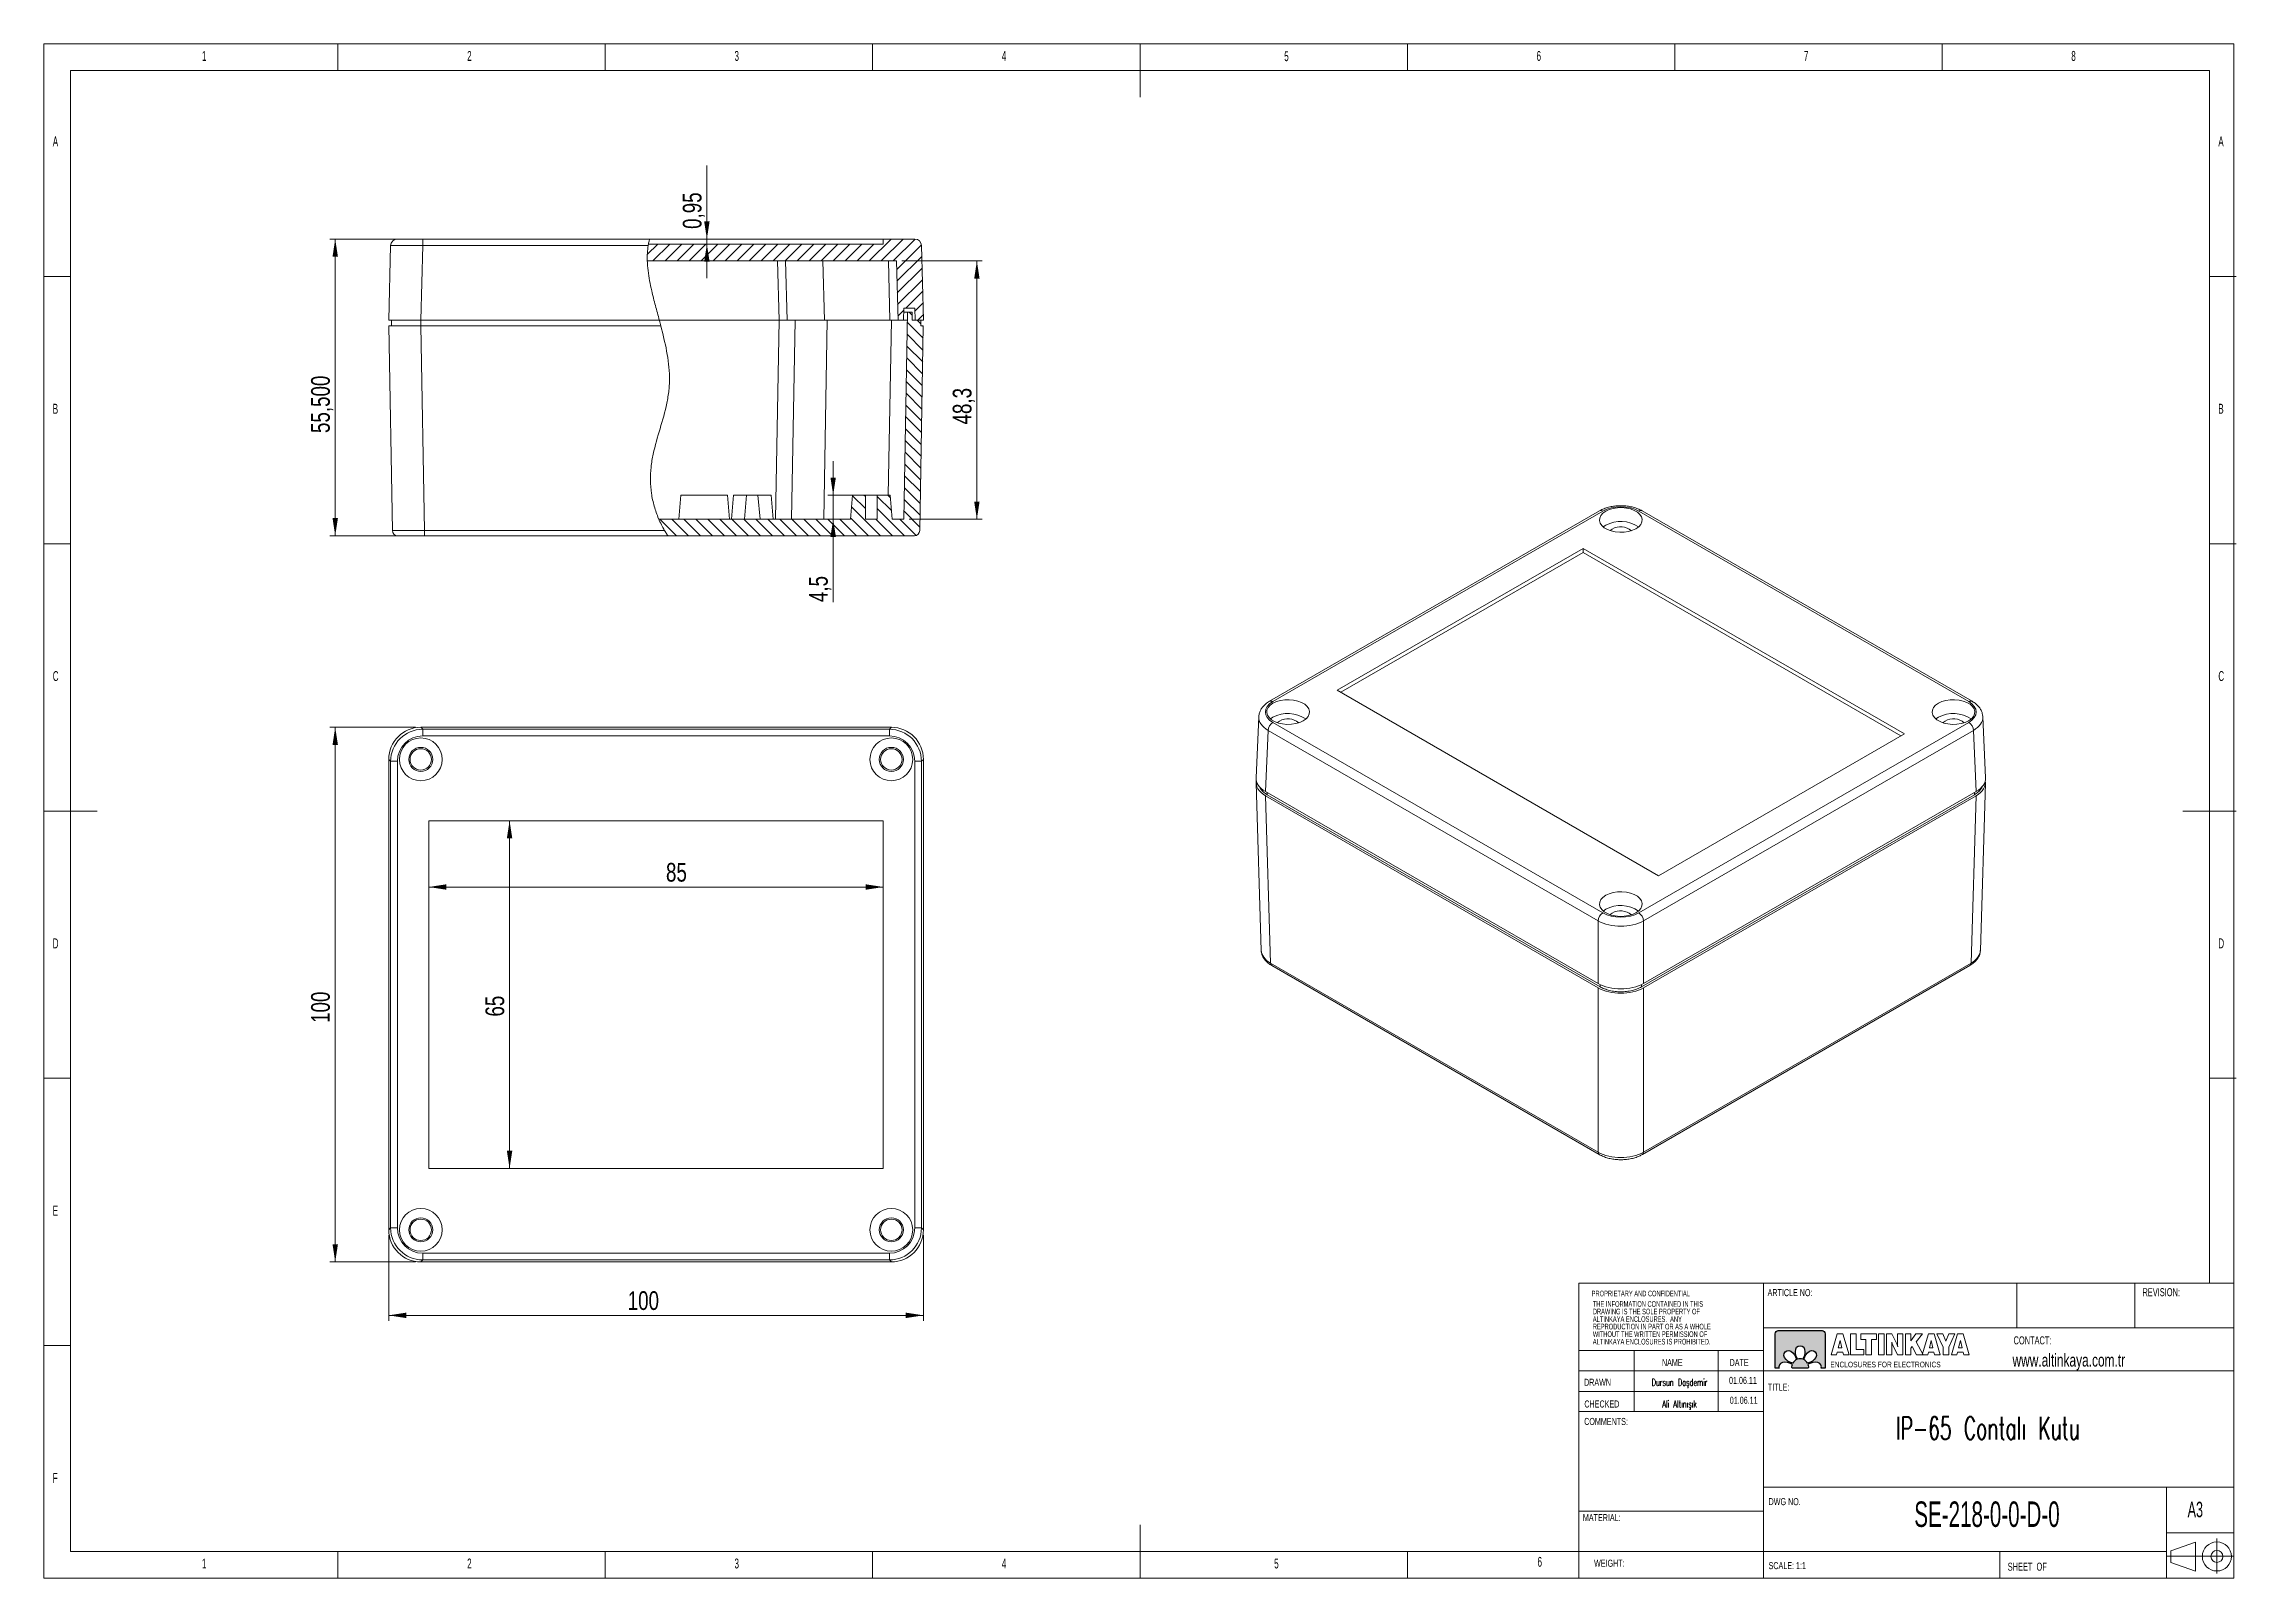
# Model space of a CAD drawing. Header units: millimetres. Extents: x 5 to 415, y 5 to 292.
import ezdxf

# ---------------------------------------------------------------- set-up
doc = ezdxf.new("R2010")
doc.units = ezdxf.units.MM
doc.layers.add('LAYER_1', color=179, linetype='Continuous', lineweight=15)
doc.layers.add('LAYER_2', color=1, linetype='Continuous')
doc.styles.add('SLDTEXTSTYLE0', font='TXT', dxfattribs={"width": 0.7})
doc.styles.add('SLDTEXTSTYLE1', font='TXT', dxfattribs={"width": 0.605})
doc.styles.add('SLDTEXTSTYLE2', font='TXT', dxfattribs={"width": 0.605, "bigfont": 'bigfont'})
doc.styles.add('SLDTEXTSTYLE3', font='TXT', dxfattribs={"width": 0.75})
doc.dimstyles.new('SLDDIMSTYLE0', dxfattribs={"dimtxt": 3.5, "dimasz": 3.302, "dimexe": 0, "dimexo": 0.0625, "dimgap": 0.875, "dimtad": 1, "dimdec": 1, "dimrnd": 1e-09, "dimzin": 12, "dimdsep": 46, "dimtxsty": 'SLDTEXTSTYLE3', "dimsah": 1, "dimcen": 0.09, "dimadec": 0, "dimazin": 3, "dimtfac": 1, "dimtdec": 1, "dimtmove": 0, "dimatfit": 0, "dimfxl": 1, "dimfrac": 2, "dimtolj": 1, "dimtzin": 12, "dimarcsym": 0})
doc.dimstyles.new('SLDDIMSTYLE1', dxfattribs={"dimtxt": 3.5, "dimasz": 3.302, "dimexe": 0, "dimexo": 0.0625, "dimgap": 0.875, "dimtad": 1, "dimdec": 1, "dimrnd": 1e-09, "dimzin": 12, "dimdsep": 46, "dimtxsty": 'SLDTEXTSTYLE3', "dimsah": 1, "dimcen": 0.09, "dimadec": 0, "dimazin": 3, "dimtfac": 1, "dimtdec": 1, "dimtofl": 0, "dimtmove": 0, "dimatfit": 3, "dimfxl": 1, "dimfrac": 2, "dimtolj": 1, "dimtzin": 12, "dimarcsym": 0})
doc.dimstyles.new('SLDDIMSTYLE2', dxfattribs={"dimtxt": 3.5, "dimasz": 3.302, "dimexe": 0, "dimexo": 0.0625, "dimgap": 0.875, "dimtad": 1, "dimrnd": 1e-09, "dimzin": 12, "dimdsep": 46, "dimtxsty": 'SLDTEXTSTYLE3', "dimsah": 1, "dimcen": 0.09, "dimadec": 0, "dimazin": 3, "dimtfac": 1, "dimtmove": 0, "dimatfit": 0, "dimfxl": 1, "dimfrac": 2, "dimtolj": 1, "dimtzin": 12, "dimarcsym": 0})
doc.dimstyles.new('SLDDIMSTYLE3', dxfattribs={"dimtxt": 3.5, "dimasz": 3.302, "dimexe": 0, "dimexo": 0.0625, "dimgap": 0.875, "dimtad": 1, "dimrnd": 1e-09, "dimzin": 12, "dimdsep": 46, "dimtxsty": 'SLDTEXTSTYLE3', "dimsah": 1, "dimcen": 0.09, "dimadec": 0, "dimazin": 3, "dimtfac": 1, "dimtofl": 0, "dimtmove": 0, "dimatfit": 3, "dimfxl": 1, "dimfrac": 2, "dimtolj": 1, "dimtzin": 12, "dimarcsym": 0})

msp = doc.modelspace()

# ---------------------------------------------------------------- texts
at = {"color": 7, "linetype": 'Continuous', "lineweight": 0}
for s, insert, char_height, attachment_point, style in [('1', (34.583, 290.668), 1.852, 1, 'SLDTEXTSTYLE1'), ('2', (84.167, 290.668), 1.852, 1, 'SLDTEXTSTYLE1'), ('3', (134.167, 290.668), 1.852, 1, 'SLDTEXTSTYLE1'), ('4', (184.167, 290.668), 1.852, 1, 'SLDTEXTSTYLE1'), ('5', (236.975, 290.614), 1.852, 1, 'SLDTEXTSTYLE1'), ('6', (284.167, 290.668), 1.852, 1, 'SLDTEXTSTYLE1'), ('7', (334.167, 290.668), 1.852, 1, 'SLDTEXTSTYLE1'), ('8', (384.167, 290.668), 1.852, 1, 'SLDTEXTSTYLE1'), ('A', (6.667, 274.668), 1.852, 1, 'SLDTEXTSTYLE1'), ('A', (411.667, 274.668), 1.852, 1, 'SLDTEXTSTYLE1'), ('B', (6.667, 224.668), 1.852, 1, 'SLDTEXTSTYLE1'), ('B', (411.667, 224.668), 1.852, 1, 'SLDTEXTSTYLE1'), ('C', (6.667, 174.668), 1.852, 1, 'SLDTEXTSTYLE1'), ('C', (411.667, 174.668), 1.852, 1, 'SLDTEXTSTYLE1'), ('D', (6.667, 124.668), 1.852, 1, 'SLDTEXTSTYLE1'), ('D', (411.667, 124.668), 1.852, 1, 'SLDTEXTSTYLE1'), ('E', (6.667, 74.668), 1.852, 1, 'SLDTEXTSTYLE1'), ('PROPRIETARY AND CONFIDENTIAL', (294.469, 58.774), 1.05833, 1, 'SLDTEXTSTYLE1'), ('ARTICLE NO:', (327.372, 59.073), 1.32292, 1, 'SLDTEXTSTYLE1'), ('REVISION:', (397.488, 59.243), 1.5, 1, 'SLDTEXTSTYLE1'), ('CONTACT:', (373.379, 50.23), 1.5, 1, 'SLDTEXTSTYLE1'), ('NAME', (307.616, 45.996), 1.3229, 1, 'SLDTEXTSTYLE1'), ('DATE', (320.264, 45.996), 1.3229, 1, 'SLDTEXTSTYLE1'), ('www.altinkaya.com.tr', (373.178, 46.964), 2.38125, 1, 'SLDTEXTSTYLE0'), ('DRAWN', (293.043, 42.302), 1.3229, 1, 'SLDTEXTSTYLE1'), ('Dursun Daşdemir', (310.911, 42.302), 1.32292, 2, 'SLDTEXTSTYLE2'), ('01.06.11', (322.761, 42.654), 1.3229, 2, 'SLDTEXTSTYLE1'), ('TITLE:', (327.438, 41.388), 1.3229, 1, 'SLDTEXTSTYLE1'), ('CHECKED', (293.103, 38.244), 1.3229, 1, 'SLDTEXTSTYLE1'), ('Ali Altınışık', (310.911, 38.244), 1.32292, 2, 'SLDTEXTSTYLE2'), ('01.06.11', (322.905, 38.937), 1.3229, 2, 'SLDTEXTSTYLE1'), ('COMMENTS:', (293.07, 34.976), 1.3229, 1, 'SLDTEXTSTYLE1'), ('F', (6.667, 24.668), 1.852, 1, 'SLDTEXTSTYLE1'), ('MATERIAL:', (292.826, 16.987), 1.3229, 1, 'SLDTEXTSTYLE1'), ('DWG NO.', (327.555, 19.978), 1.3229, 1, 'SLDTEXTSTYLE1'), ('A3', (405.921, 19.3), 2.9104, 1, 'SLDTEXTSTYLE1'), ('1', (34.583, 8.668), 1.852, 1, 'SLDTEXTSTYLE1'), ('2', (84.167, 8.668), 1.852, 1, 'SLDTEXTSTYLE1'), ('3', (134.167, 8.668), 1.852, 1, 'SLDTEXTSTYLE1'), ('4', (184.167, 8.668), 1.852, 1, 'SLDTEXTSTYLE1'), ('5', (235.096, 8.668), 1.852, 1, 'SLDTEXTSTYLE1'), ('6', (284.349, 8.984), 1.852, 1, 'SLDTEXTSTYLE1')]:
    msp.add_mtext(s, dxfattribs=dict(at, insert=insert, char_height=char_height, attachment_point=attachment_point, style=style))
at = {"layer": 'LAYER_1'}
for s, insert, char_height, attachment_point, style in [('IP-65 Contalı Kutu', (368.568, 35.181), 4.23333, 2, 'SLDTEXTSTYLE2'), ('SE-218-0-0-D-0', (368.398, 19.349), 4.7625, 2, 'SLDTEXTSTYLE1'), ('WEIGHT:', (294.915, 8.452), 1.3229, 1, 'SLDTEXTSTYLE1'), ('SCALE: 1:1', (327.555, 8.01), 1.3229, 1, 'SLDTEXTSTYLE1'), ('SHEET  OF', (372.278, 7.9), 1.5, 1, 'SLDTEXTSTYLE1')]:
    msp.add_mtext(s, dxfattribs=dict(at, insert=insert, char_height=char_height, attachment_point=attachment_point, style=style))

# ---------------------------------------------------------------- blocks, each defined once
blk = doc.blocks.new('Block4')
at = {"color": 7, "linetype": 'Continuous', "lineweight": 0, "insert": (0.07, 1.37), "char_height": 1.3229, "attachment_point": 1, "style": 'SLDTEXTSTYLE0'}
blk.add_mtext('ENCLOSURES FOR ELECTRONICS', dxfattribs=at)
blk = doc.blocks.new('Block5')
at = {"layer": 'LAYER_1'}
for p, q in [((6.79, 7.34), (1.01, 5.34)), ((1.01, 5.34), (1.01, 2.54)), ((6.79, 7.34), (6.79, 0.54)), ((11.82, 8.19), (11.82, 0)), ((0, 4.03), (15.88, 4.03)), ((1.01, 2.54), (6.79, 0.54))]:
    blk.add_line(p, q, dxfattribs=at)
for radius in [3.4, 1.4]:
    blk.add_circle((11.82, 3.99), radius, dxfattribs=at)
blk = doc.blocks.new('Block6')
at = {"layer": 'LAYER_1', "color": 250}
for p, q in [((0, 0), (1.27, 4.36)), ((1.14, 0), (0, 0)), ((1.28, 0.58), (1.14, 0)), ((1.27, 4.36), (2.44, 4.36)), ((2.43, 0.58), (1.28, 0.58)), ((1.86, 3), (1.49, 1.49)), ((1.49, 1.49), (2.22, 1.49)), ((2.22, 1.49), (1.86, 3)), ((2.56, 0), (2.43, 0.58)), ((2.44, 4.36), (3.71, 0)), ((3.71, 0), (2.56, 0)), ((4.04, 0), (4.04, 4.36)), ((4.04, 4.36), (5.2, 4.36)), ((6.77, 0), (4.04, 0)), ((5.2, 4.36), (5.2, 1.16)), ((5.2, 1.16), (6.77, 1.16)), ((6.19, 3.21), (6.19, 4.36)), ((6.19, 4.36), (9.41, 4.36)), ((7.23, 3.21), (6.19, 3.21)), ((6.77, 1.16), (6.77, 0)), ((7.23, 0), (7.23, 3.21)), ((8.39, 0), (7.23, 0)), ((9.41, 3.21), (8.39, 3.21)), ((8.39, 3.21), (8.39, 0)), ((9.41, 4.36), (9.41, 3.21)), ((9.82, 0), (9.82, 4.36)), ((9.82, 4.36), (11, 4.36)), ((11, 0), (9.82, 0)), ((11, 4.36), (11, 0)), ((11.52, 0), (11.52, 4.36)), ((11.52, 4.36), (12.62, 4.36)), ((12.62, 0), (11.52, 0)), ((12.62, 4.36), (13.64, 2.33)), ((12.62, 2.04), (12.62, 0)), ((13.82, 0), (12.8, 2.01)), ((13.82, 2.3), (13.82, 4.36)), ((13.82, 4.36), (14.92, 4.36)), ((14.92, 0), (13.82, 0)), ((14.92, 4.36), (14.92, 0)), ((15.42, 0), (15.42, 4.36)), ((15.42, 4.36), (16.57, 4.36)), ((16.57, 0), (15.42, 0)), ((16.57, 4.36), (16.57, 2.92)), ((16.57, 2.92), (17.61, 4.36)), ((16.86, 1.75), (16.57, 1.39)), ((16.57, 1.39), (16.57, 0)), ((17.74, 0), (16.86, 1.75)), ((17.61, 4.36), (18.96, 4.36)), ((18.96, 4.36), (17.67, 2.75)), ((17.67, 2.75), (19.12, 0)), ((19.12, 0), (17.74, 0)), ((18.94, 0), (20.21, 4.36)), ((20.08, 0), (18.94, 0)), ((20.22, 0.58), (20.08, 0)), ((20.21, 4.36), (21.38, 4.36)), ((21.37, 0.58), (20.22, 0.58)), ((20.8, 3), (20.43, 1.49)), ((20.43, 1.49), (21.16, 1.49)), ((21.16, 1.49), (20.8, 3)), ((21.5, 0), (21.37, 0.58)), ((21.38, 4.36), (22.65, 0)), ((22.65, 0), (21.5, 0)), ((23.27, 1.61), (21.94, 4.36)), ((21.94, 4.36), (23.22, 4.36)), ((23.22, 4.36), (23.84, 2.87)), ((23.27, 0), (23.27, 1.61)), ((24.42, 0), (23.27, 0)), ((23.84, 2.87), (24.47, 4.36)), ((25.72, 4.36), (24.42, 1.61)), ((24.42, 1.61), (24.42, 0)), ((24.47, 4.36), (25.72, 4.36)), ((25, 0), (26.27, 4.36)), ((26.14, 0), (25, 0)), ((26.28, 0.58), (26.14, 0)), ((26.27, 4.36), (27.44, 4.36)), ((27.43, 0.58), (26.28, 0.58)), ((26.86, 3), (26.49, 1.49)), ((26.49, 1.49), (27.21, 1.49)), ((27.21, 1.49), (26.86, 3)), ((27.56, 0), (27.43, 0.58)), ((27.44, 4.36), (28.71, 0)), ((28.71, 0), (27.56, 0))]:
    blk.add_line(p, q, dxfattribs=at)
for points in [[(12.7, 2.26), (12.67, 2.37), (12.63, 2.5), (12.59, 2.64)], [(12.59, 2.64), (12.6, 2.56), (12.61, 2.48), (12.62, 2.4)], [(12.62, 2.4), (12.62, 2.31), (12.62, 2.19), (12.62, 2.04)], [(12.8, 2.01), (12.77, 2.07), (12.74, 2.16), (12.7, 2.26)], [(13.64, 2.33), (13.67, 2.28), (13.7, 2.19), (13.73, 2.09)], [(13.73, 2.09), (13.77, 1.99), (13.81, 1.86), (13.85, 1.71)], [(13.82, 1.97), (13.82, 2.06), (13.82, 2.17), (13.82, 2.3)], [(13.85, 1.71), (13.84, 1.79), (13.83, 1.87), (13.82, 1.97)]]:
    blk.add_open_spline(points, degree=3, dxfattribs=at)
blk = doc.blocks.new('SW_NOTE_0')
at = {"color": 0, "linetype": 'Continuous', "lineweight": 0, "char_height": 1.0583, "attachment_point": 1, "style": 'SLDTEXTSTYLE1'}
for s, insert in [('THE INFORMATION CONTAINED IN THIS', (0, 1.36)), ('ALTINKAYA ENCLOSURES.  ANY', (0, -1.46)), ('DRAWING IS THE SOLE PROPERTY OF', (0, -0.05)), ('REPRODUCTION IN PART OR AS A WHOLE', (0, -2.87)), ('WITHOUT THE WRITTEN PERMISSION OF', (0, -4.28)), ('ALTINKAYA ENCLOSURES IS PROHIBITED.', (0, -5.69))]:
    blk.add_mtext(s, dxfattribs=dict(at, insert=insert))
blk = doc.blocks.new('*D5')
at = {"layer": 'LAYER_1'}
for p, q in [((152.62, 207.58), (152.62, 213.93)), ((157.64, 207.58), (151.62, 207.58)), ((152.62, 207.58), (152.62, 203.08)), ((152.62, 203.08), (152.62, 187.58))]:
    blk.add_line(p, q, dxfattribs=at)
for points in [[(152.62, 207.58), (153.12, 210.88), (152.11, 210.88)], [(152.62, 203.08), (152.11, 199.78), (153.12, 199.78)]]:
    blk.add_solid(points, dxfattribs=at)
at = {"layer": 'LAYER_1', "insert": (148.1, 187.58, 0.1), "char_height": 3.5, "attachment_point": 1, "rotation": 90, "style": 'SLDTEXTSTYLE3'}
blk.add_mtext('4,5', dxfattribs=at)
blk = doc.blocks.new('*D6')
at = {"layer": 'LAYER_1'}
for p, q in [((165.45, 251.38), (180.49, 251.38)), ((179.49, 203.08), (179.49, 251.38)), ((166.85, 203.08), (180.49, 203.08))]:
    blk.add_line(p, q, dxfattribs=at)
for points in [[(179.49, 251.38), (178.99, 248.08), (180, 248.08)], [(179.49, 203.08), (180, 206.38), (178.99, 206.38)]]:
    blk.add_solid(points, dxfattribs=at)
at = {"layer": 'LAYER_1', "insert": (174.98, 220.8, 0.1), "char_height": 3.5, "attachment_point": 1, "rotation": 90, "style": 'SLDTEXTSTYLE3'}
blk.add_mtext('48,3', dxfattribs=at)
blk = doc.blocks.new('*D7')
at = {"layer": 'LAYER_1'}
for p, q in [((129, 255.48), (129, 269.27)), ((129, 255.48), (129, 254.53)), ((129, 254.53), (129, 248.18))]:
    blk.add_line(p, q, dxfattribs=at)
for points in [[(129, 255.48), (129.51, 258.78), (128.49, 258.78)], [(129, 254.53), (128.49, 251.23), (129.51, 251.23)]]:
    blk.add_solid(points, dxfattribs=at)
at = {"layer": 'LAYER_1', "insert": (124.49, 257.38, 0.1), "char_height": 3.5, "attachment_point": 1, "rotation": 90, "style": 'SLDTEXTSTYLE3'}
blk.add_mtext('0,95', dxfattribs=at)
blk = doc.blocks.new('*D8')
at = {"layer": 'LAYER_1'}
for p, q in [((74.86, 255.48), (58.49, 255.48)), ((59.49, 255.48), (59.49, 199.98)), ((75.18, 199.98), (58.49, 199.98))]:
    blk.add_line(p, q, dxfattribs=at)
for points in [[(59.49, 255.48), (58.99, 252.18), (60, 252.18)], [(59.49, 199.98), (60, 203.28), (58.99, 203.28)]]:
    blk.add_solid(points, dxfattribs=at)
at = {"layer": 'LAYER_1', "insert": (54.98, 219.2, 0.1), "char_height": 3.5, "attachment_point": 1, "rotation": 90, "style": 'SLDTEXTSTYLE3'}
blk.add_mtext('55,500', dxfattribs=at)
blk = doc.blocks.new('*D9')
at = {"layer": 'LAYER_1'}
blk.add_line((161.99, 134.28), (76.99, 134.28), dxfattribs=at)
for points in [[(76.99, 134.28), (80.3, 133.77), (80.3, 134.79)], [(161.99, 134.28), (158.69, 134.79), (158.69, 133.77)]]:
    blk.add_solid(points, dxfattribs=at)
at = {"layer": 'LAYER_1', "insert": (121.35, 138.79, 12.65), "char_height": 3.5, "attachment_point": 1, "style": 'SLDTEXTSTYLE3'}
blk.add_mtext('85', dxfattribs=at)
blk = doc.blocks.new('*D10')
at = {"layer": 'LAYER_1'}
blk.add_line((92.1, 146.66), (92.1, 81.66), dxfattribs=at)
for points in [[(92.1, 146.66), (91.59, 143.36), (92.61, 143.36)], [(92.1, 81.66), (92.61, 84.96), (91.59, 84.96)]]:
    blk.add_solid(points, dxfattribs=at)
at = {"layer": 'LAYER_1', "insert": (87.59, 110.05, 12.65), "char_height": 3.5, "attachment_point": 1, "rotation": 90, "style": 'SLDTEXTSTYLE3'}
blk.add_mtext('65', dxfattribs=at)
blk = doc.blocks.new('*D11')
at = {"layer": 'LAYER_1'}
for p, q in [((74.49, 164.16), (58.49, 164.16)), ((59.49, 164.16), (59.49, 64.16)), ((74.49, 64.16), (58.49, 64.16))]:
    blk.add_line(p, q, dxfattribs=at)
for points in [[(59.49, 164.16), (58.99, 160.86), (60, 160.86)], [(59.49, 64.16), (60, 67.46), (58.99, 67.46)]]:
    blk.add_solid(points, dxfattribs=at)
at = {"layer": 'LAYER_1', "insert": (54.98, 108.86, 12.65), "char_height": 3.5, "attachment_point": 1, "rotation": 90, "style": 'SLDTEXTSTYLE3'}
blk.add_mtext('100', dxfattribs=at)
blk = doc.blocks.new('*D12')
at = {"layer": 'LAYER_1'}
for p, q in [((69.49, 69.16), (69.49, 53.16)), ((169.49, 69.16), (169.49, 53.16)), ((69.49, 54.16), (169.49, 54.16))]:
    blk.add_line(p, q, dxfattribs=at)
for points in [[(69.49, 54.16), (72.8, 53.65), (72.8, 54.67)], [(169.49, 54.16), (166.19, 54.67), (166.19, 53.65)]]:
    blk.add_solid(points, dxfattribs=at)
at = {"layer": 'LAYER_1', "insert": (114.19, 58.67, 12.65), "char_height": 3.5, "attachment_point": 1, "style": 'SLDTEXTSTYLE3'}
blk.add_mtext('100', dxfattribs=at)

# ---------------------------------------------------------------- dimensions: what is measured, and where the dimension line sits
at = {"layer": 'LAYER_1'}
for base, p1, p2, dimstyle, picture, middle in [((128.999, 254.531), (167.879, 255.481), (161.995, 254.531), 'SLDDIMSTYLE2', '*D7', (128.999, 263.326)), ((59.495, 199.981), (75.859, 255.481), (76.18, 199.981), 'SLDDIMSTYLE3', '*D8', (59.495, 227.731)), ((179.495, 251.381), (165.845, 203.081), (164.454, 251.381), 'SLDDIMSTYLE1', '*D6', (179.495, 226.75)), ((152.616, 203.081), (158.645, 207.581), (155.845, 203.081), 'SLDDIMSTYLE0', '*D5', (152.616, 192.236)), ((59.495, 64.158), (75.493, 164.158), (75.493, 64.158), 'SLDDIMSTYLE3', '*D11', (59.495, 114.158)), ((92.103, 81.658), (76.995, 146.658), (76.995, 81.658), 'SLDDIMSTYLE3', '*D10', (92.103, 114.059))]:
    dim = msp.add_linear_dim(base=base, p1=p1, p2=p2, angle=90, dimstyle=dimstyle, dxfattribs=at)
    dim.commit()
    dim.dimension.update_dxf_attribs({"geometry": picture, "text_midpoint": middle, "dimtype": 160})
for base, p1, p2, picture, middle in [((76.995, 134.282), (161.995, 146.658), (76.995, 146.658), '*D9', (125.354, 134.282)), ((169.495, 54.158), (69.495, 70.156), (169.495, 70.156), '*D12', (119.495, 54.158))]:
    dim = msp.add_linear_dim(base=base, p1=p1, p2=p2, dimstyle='SLDDIMSTYLE3', dxfattribs=at)
    dim.commit()
    dim.dimension.update_dxf_attribs({"geometry": picture, "text_midpoint": middle, "dimtype": 160})

# ---------------------------------------------------------------- hatches: boundary and pattern name
at = {"linetype": 'Continuous', "lineweight": 0}
h = msp.add_hatch(dxfattribs=at)
h.set_pattern_fill('ANSI31', scale=0.5, style=0)
edge = h.paths.add_edge_path(flags=0)
edge.add_line((117.863, 251.381), (164.454, 251.381))
edge.add_line((164.454, 251.381), (164.745, 240.281))
edge.add_line((164.745, 240.281), (165.745, 240.281))
edge.add_line((165.745, 240.281), (165.804, 242.531))
edge.add_line((165.804, 242.531), (167.886, 242.531))
edge.add_line((167.886, 242.531), (167.945, 240.281))
edge.add_line((167.945, 240.281), (169.495, 240.281))
edge.add_line((169.495, 240.281), (169.129, 254.264))
edge.add_arc((167.879, 254.231), 1.25, 1.5, 90)
edge.add_line((167.879, 255.481), (161.995, 255.481))
edge.add_line((161.995, 255.481), (161.995, 254.531))
edge.add_line((161.995, 254.531), (118.069, 254.531))
edge.add_spline(control_points=[(118.069, 254.531), (117.883, 253.519), (117.825, 252.466), (117.863, 251.381)], knot_values=[0.004679, 0.004679, 0.004679, 0.004679, 0.0194374, 0.0194374, 0.0194374, 0.0194374], weights=[1, 1, 1, 1], degree=3, periodic=0)
h = msp.add_hatch(dxfattribs=at)
h.set_pattern_fill('ANSI31', scale=0.5, angle=90, style=0)
edge = h.paths.add_edge_path(flags=0)
edge.add_spline(control_points=[(120.014, 203.081), (120.49, 201.975), (121.063, 200.929), (121.721, 199.981)], knot_values=[0.2224661, 0.2224661, 0.2224661, 0.2224661, 0.2373769, 0.2373769, 0.2373769, 0.2373769], weights=[1, 1, 1, 1], degree=3, periodic=0)
edge.add_line((121.721, 199.981), (167.809, 199.981))
edge.add_arc((167.809, 200.981), 1, 270, 359)
edge.add_line((168.809, 200.963), (169.477, 239.281))
edge.add_line((169.477, 239.281), (168.995, 239.281))
edge.add_line((168.995, 239.281), (168.995, 240.281))
edge.add_line((168.995, 240.281), (167.395, 240.281))
edge.add_line((167.395, 240.281), (167.369, 241.781))
edge.add_line((167.369, 241.781), (166.521, 241.781))
edge.add_line((166.521, 241.781), (165.845, 203.081))
edge.add_line((165.845, 203.081), (163.645, 203.081))
edge.add_line((163.645, 203.081), (163.251, 207.581))
edge.add_line((163.251, 207.581), (160.845, 207.581))
edge.add_line((160.845, 207.581), (160.845, 203.081))
edge.add_line((160.845, 203.081), (158.645, 203.081))
edge.add_line((158.645, 203.081), (158.645, 207.581))
edge.add_line((158.645, 207.581), (156.239, 207.581))
edge.add_line((156.239, 207.581), (155.845, 203.081))
edge.add_line((155.845, 203.081), (120.014, 203.081))
at = {"layer": 'LAYER_2'}
h = msp.add_hatch(color=256, dxfattribs=at)
edge = h.paths.add_edge_path(flags=0)
edge.add_spline(control_points=[(329.363, 51.312), (329.041, 51.312), (328.778, 51.05), (328.778, 50.727)], knot_values=[0.9444444, 0.9444444, 0.9444444, 0.9444444, 1, 1, 1, 1], weights=[1, 1, 1, 1], degree=3, periodic=0)
edge.add_line((328.778, 50.727), (328.778, 44.291))
edge.add_line((328.778, 44.291), (329.516, 44.291))
edge.add_spline(control_points=[(329.516, 44.291), (329.5, 44.362), (329.491, 44.438), (329.492, 44.518)], knot_values=[0.7777778, 0.7777778, 0.7777778, 0.7777778, 0.8333333, 0.8333333, 0.8333333, 0.8333333], weights=[1, 1, 1, 1], degree=3, periodic=0)
edge.add_spline(control_points=[(329.492, 44.518), (329.489, 45.083), (329.911, 45.404), (330.619, 45.418)], knot_values=[0.7222222, 0.7222222, 0.7222222, 0.7222222, 0.7777778, 0.7777778, 0.7777778, 0.7777778], weights=[1, 1, 1, 1], degree=3, periodic=0)
edge.add_spline(control_points=[(330.619, 45.418), (331.239, 45.429), (331.856, 45.083), (331.999, 44.997)], knot_values=[0.6666667, 0.6666667, 0.6666667, 0.6666667, 0.7222222, 0.7222222, 0.7222222, 0.7222222], weights=[1, 1, 1, 1], degree=3, periodic=0)
edge.add_spline(control_points=[(331.999, 44.997), (331.948, 44.845), (331.921, 44.683), (331.921, 44.514)], knot_values=[0.6111111, 0.6111111, 0.6111111, 0.6111111, 0.6666667, 0.6666667, 0.6666667, 0.6666667], weights=[1, 1, 1, 1], degree=3, periodic=0)
edge.add_spline(control_points=[(331.921, 44.514), (331.921, 44.438), (331.926, 44.364), (331.937, 44.291)], knot_values=[0.5555556, 0.5555556, 0.5555556, 0.5555556, 0.6111111, 0.6111111, 0.6111111, 0.6111111], weights=[1, 1, 1, 1], degree=3, periodic=0)
edge.add_line((331.937, 44.291), (334.981, 44.291))
edge.add_spline(control_points=[(334.981, 44.291), (334.992, 44.364), (334.997, 44.438), (334.997, 44.514)], knot_values=[0.4444444, 0.4444444, 0.4444444, 0.4444444, 0.5, 0.5, 0.5, 0.5], weights=[1, 1, 1, 1], degree=3, periodic=0)
edge.add_spline(control_points=[(334.997, 44.514), (334.997, 44.68), (334.971, 44.839), (334.922, 44.989)], knot_values=[0.3888889, 0.3888889, 0.3888889, 0.3888889, 0.4444444, 0.4444444, 0.4444444, 0.4444444], weights=[1, 1, 1, 1], degree=3, periodic=0)
edge.add_spline(control_points=[(334.922, 44.989), (335.07, 45.077), (335.683, 45.419), (336.299, 45.408)], knot_values=[0.3333333, 0.3333333, 0.3333333, 0.3333333, 0.3888889, 0.3888889, 0.3888889, 0.3888889], weights=[1, 1, 1, 1], degree=3, periodic=0)
edge.add_spline(control_points=[(336.299, 45.408), (337.007, 45.395), (337.429, 45.073), (337.427, 44.509)], knot_values=[0.2777778, 0.2777778, 0.2777778, 0.2777778, 0.3333333, 0.3333333, 0.3333333, 0.3333333], weights=[1, 1, 1, 1], degree=3, periodic=0)
edge.add_spline(control_points=[(337.427, 44.509), (337.427, 44.432), (337.419, 44.359), (337.404, 44.291)], knot_values=[0.2222222, 0.2222222, 0.2222222, 0.2222222, 0.2777778, 0.2777778, 0.2777778, 0.2777778], weights=[1, 1, 1, 1], degree=3, periodic=0)
edge.add_line((337.404, 44.291), (338.14, 44.291))
edge.add_line((338.14, 44.291), (338.14, 50.727))
edge.add_spline(control_points=[(338.14, 50.727), (338.14, 51.05), (337.877, 51.312), (337.555, 51.312)], knot_values=[0.0555556, 0.0555556, 0.0555556, 0.0555556, 0.1111111, 0.1111111, 0.1111111, 0.1111111], weights=[1, 1, 1, 1], degree=3, periodic=0)
edge.add_line((337.555, 51.312), (329.363, 51.312))
edge = h.paths.add_edge_path(flags=0)
edge.add_spline(control_points=[(333.943, 45.974), (333.791, 46.025), (333.628, 46.052), (333.459, 46.052)], knot_values=[0.6666667, 0.6666667, 0.6666667, 0.6666667, 0.8333333, 0.8333333, 0.8333333, 0.8333333], weights=[1, 1, 1, 1], degree=3, periodic=0)
edge.add_spline(control_points=[(333.459, 46.052), (333.293, 46.052), (333.133, 46.026), (332.984, 45.977)], knot_values=[0.8333333, 0.8333333, 0.8333333, 0.8333333, 1, 1, 1, 1], weights=[1, 1, 1, 1], degree=3, periodic=0)
edge.add_spline(control_points=[(332.984, 45.977), (332.895, 46.124), (332.553, 46.737), (332.565, 47.354)], knot_values=[0, 0, 0, 0, 0.1666667, 0.1666667, 0.1666667, 0.1666667], weights=[1, 1, 1, 1], degree=3, periodic=0)
edge.add_spline(control_points=[(332.565, 47.354), (332.578, 48.062), (332.9, 48.483), (333.464, 48.481)], knot_values=[0.1666667, 0.1666667, 0.1666667, 0.1666667, 0.3333333, 0.3333333, 0.3333333, 0.3333333], weights=[1, 1, 1, 1], degree=3, periodic=0)
edge.add_spline(control_points=[(333.464, 48.481), (334.028, 48.483), (334.35, 48.062), (334.363, 47.354)], knot_values=[0.3333333, 0.3333333, 0.3333333, 0.3333333, 0.5, 0.5, 0.5, 0.5], weights=[1, 1, 1, 1], degree=3, periodic=0)
edge.add_spline(control_points=[(334.363, 47.354), (334.374, 46.733), (334.028, 46.117), (333.943, 45.974)], knot_values=[0.5, 0.5, 0.5, 0.5, 0.6666667, 0.6666667, 0.6666667, 0.6666667], weights=[1, 1, 1, 1], degree=3, periodic=0)
edge = h.paths.add_edge_path(flags=0)
edge.add_spline(control_points=[(332.091, 47.16), (332.537, 46.731), (332.728, 46.052), (332.769, 45.889)], knot_values=[0.6, 0.6, 0.6, 0.6, 0.8, 0.8, 0.8, 0.8], weights=[1, 1, 1, 1], degree=3, periodic=0)
edge.add_spline(control_points=[(332.769, 45.889), (332.476, 45.741), (332.237, 45.503), (332.088, 45.212)], knot_values=[0.8, 0.8, 0.8, 0.8, 1, 1, 1, 1], weights=[1, 1, 1, 1], degree=3, periodic=0)
edge.add_spline(control_points=[(332.088, 45.212), (331.919, 45.254), (331.246, 45.446), (330.819, 45.889)], knot_values=[0, 0, 0, 0, 0.2, 0.2, 0.2, 0.2], weights=[1, 1, 1, 1], degree=3, periodic=0)
edge.add_spline(control_points=[(330.819, 45.889), (330.328, 46.399), (330.257, 46.924), (330.658, 47.322)], knot_values=[0.2, 0.2, 0.2, 0.2, 0.4, 0.4, 0.4, 0.4], weights=[1, 1, 1, 1], degree=3, periodic=0)
edge.add_spline(control_points=[(330.658, 47.322), (331.056, 47.722), (331.581, 47.652), (332.091, 47.16)], knot_values=[0.4, 0.4, 0.4, 0.4, 0.6, 0.6, 0.6, 0.6], weights=[1, 1, 1, 1], degree=3, periodic=0)
edge = h.paths.add_edge_path(flags=0)
edge.add_spline(control_points=[(336.106, 45.882), (335.676, 45.436), (334.997, 45.245), (334.834, 45.204)], knot_values=[0.6, 0.6, 0.6, 0.6, 0.8, 0.8, 0.8, 0.8], weights=[1, 1, 1, 1], degree=3, periodic=0)
edge.add_spline(control_points=[(334.834, 45.204), (334.687, 45.497), (334.449, 45.736), (334.157, 45.885)], knot_values=[0.8, 0.8, 0.8, 0.8, 1, 1, 1, 1], weights=[1, 1, 1, 1], degree=3, periodic=0)
edge.add_spline(control_points=[(334.157, 45.885), (334.199, 46.053), (334.391, 46.726), (334.834, 47.153)], knot_values=[0, 0, 0, 0, 0.2, 0.2, 0.2, 0.2], weights=[1, 1, 1, 1], degree=3, periodic=0)
edge.add_spline(control_points=[(334.834, 47.153), (335.344, 47.645), (335.87, 47.715), (336.267, 47.315)], knot_values=[0.2, 0.2, 0.2, 0.2, 0.4, 0.4, 0.4, 0.4], weights=[1, 1, 1, 1], degree=3, periodic=0)
edge.add_spline(control_points=[(336.267, 47.315), (336.668, 46.917), (336.597, 46.392), (336.106, 45.882)], knot_values=[0.4, 0.4, 0.4, 0.4, 0.6, 0.6, 0.6, 0.6], weights=[1, 1, 1, 1], degree=3, periodic=0)

# ---------------------------------------------------------------- linework, layer by layer
at = {"color": 7, "linetype": 'Continuous', "lineweight": 15}
for p, q in [((69.495, 240.281), (69.861, 254.264)), ((71.111, 255.481), (75.859, 255.481)), ((75.859, 254.264), (75.493, 240.281)), ((75.859, 255.481), (75.859, 254.264)), ((75.859, 255.481), (118.285, 255.481)), ((118.023, 254.264), (75.859, 254.264)), ((161.995, 254.531), (118.069, 254.531)), ((161.995, 255.481), (118.285, 255.481)), ((161.995, 254.531), (161.995, 255.481)), ((167.879, 255.481), (161.995, 255.481)), ((169.129, 254.264), (169.495, 240.281)), ((117.863, 251.381), (164.454, 251.381)), ((142.495, 240.281), (142.205, 251.381)), ((143.995, 240.281), (143.704, 251.381)), ((150.702, 251.381), (150.992, 240.281)), ((163.245, 240.281), (162.955, 251.381)), ((164.745, 240.281), (164.454, 251.381)), ((165.745, 240.281), (165.804, 242.531)), ((167.886, 242.531), (165.804, 242.531)), ((167.945, 240.281), (167.886, 242.531)), ((75.493, 240.281), (69.495, 240.281)), ((70.181, 200.963), (69.512, 239.281)), ((69.512, 239.281), (75.511, 239.281)), ((69.995, 239.281), (69.995, 240.281)), ((75.493, 240.281), (120.106, 240.281)), ((75.494, 239.281), (75.494, 240.281)), ((75.511, 239.281), (76.18, 200.963)), ((75.511, 239.281), (120.37, 239.281)), ((120.106, 240.281), (142.495, 240.281)), ((141.846, 203.081), (142.495, 240.281)), ((143.995, 240.281), (142.495, 240.281)), ((150.992, 240.281), (143.995, 240.281)), ((144.845, 203.081), (145.495, 240.281)), ((151.494, 240.281), (150.845, 203.081)), ((150.992, 240.281), (163.245, 240.281)), ((164.745, 240.281), (163.245, 240.281)), ((165.745, 240.281), (164.745, 240.281)), ((165.845, 203.081), (166.521, 241.781)), ((166.521, 241.781), (167.369, 241.781)), ((167.369, 241.781), (167.395, 240.281)), ((168.995, 240.281), (167.395, 240.281)), ((169.495, 240.281), (167.945, 240.281)), ((168.809, 200.963), (169.477, 239.281)), ((168.995, 239.281), (168.995, 240.281)), ((168.995, 239.281), (169.477, 239.281)), ((124.139, 207.581), (123.745, 203.081)), ((124.139, 207.581), (132.851, 207.581)), ((133.245, 203.081), (132.851, 207.581)), ((133.989, 207.581), (133.595, 203.081)), ((133.989, 207.581), (136.439, 207.581)), ((136.439, 207.581), (136.045, 203.081)), ((138.551, 207.581), (136.439, 207.581)), ((138.551, 207.581), (138.945, 203.081)), ((138.551, 207.581), (141.001, 207.581)), ((141.395, 203.081), (141.001, 207.581)), ((155.845, 203.081), (156.239, 207.581)), ((158.645, 207.581), (156.239, 207.581)), ((158.645, 207.581), (158.645, 203.081)), ((160.845, 207.581), (158.645, 207.581)), ((160.845, 203.081), (160.845, 207.581)), ((163.251, 207.581), (160.845, 207.581)), ((163.251, 207.581), (163.645, 203.081)), ((76.18, 200.963), (121.09, 200.963)), ((76.18, 199.981), (76.18, 200.963)), ((120.014, 203.081), (155.845, 203.081)), ((158.645, 203.081), (160.845, 203.081)), ((163.645, 203.081), (165.845, 203.081)), ((295.937, 204.64), (234.227, 169.016)), ((296.562, 204.579), (234.852, 168.954)), ((297.091, 201.957), (296.622, 201.631)), ((364.988, 168.954), (303.277, 204.579)), ((365.613, 169.016), (303.902, 204.64)), ((76.18, 199.981), (71.181, 199.981)), ((121.721, 199.981), (76.18, 199.981)), ((167.809, 199.981), (121.721, 199.981)), ((292.849, 197.631), (246.887, 171.098)), ((292.849, 196.855), (247.559, 170.71)), ((352.953, 162.933), (292.849, 197.631)), ((292.849, 196.855), (292.849, 197.631)), ((352.281, 162.546), (292.849, 196.855)), ((246.887, 171.098), (306.991, 136.4)), ((75.493, 164.158), (75.859, 163.792)), ((163.497, 164.158), (75.493, 164.158)), ((163.131, 163.792), (163.497, 164.158)), ((232.214, 166.123), (231.695, 154.695)), ((234.866, 166.035), (234.396, 165.709)), ((234.852, 165.077), (296.562, 129.452)), ((303.277, 129.452), (364.988, 165.077)), ((359.317, 166.035), (358.847, 165.709)), ((368.144, 154.695), (367.626, 166.123)), ((75.859, 163.792), (163.131, 163.792)), ((75.859, 163.792), (75.859, 162.542)), ((163.131, 162.542), (75.859, 162.542)), ((163.131, 163.792), (163.131, 162.542)), ((233.968, 163.573), (233.45, 152.156)), ((295.679, 127.948), (233.968, 163.573)), ((365.871, 163.573), (304.161, 127.948)), ((306.991, 136.4), (352.953, 162.933)), ((366.389, 152.156), (365.871, 163.573)), ((69.861, 157.794), (69.495, 158.16)), ((69.495, 158.16), (69.495, 70.156)), ((69.861, 157.794), (71.111, 157.794)), ((69.861, 70.522), (69.861, 157.794)), ((71.111, 157.794), (71.111, 70.522)), ((167.879, 157.794), (169.129, 157.794)), ((167.879, 70.522), (167.879, 157.794)), ((169.495, 158.16), (169.129, 157.794)), ((169.129, 157.794), (169.129, 70.522)), ((169.495, 70.156), (169.495, 158.16)), ((231.719, 153.727), (232.665, 122.433)), ((233.45, 152.156), (295.679, 116.232)), ((304.161, 116.232), (366.389, 152.156)), ((367.174, 122.433), (368.12, 153.727)), ((233.476, 151.339), (295.678, 115.43)), ((233.476, 151.339), (234.422, 120.051)), ((233.805, 151.543), (296.031, 115.62)), ((303.808, 115.62), (366.035, 151.543)), ((304.162, 115.43), (366.364, 151.339)), ((365.418, 120.051), (366.364, 151.339)), ((76.995, 146.658), (76.995, 81.658)), ((161.995, 146.658), (76.995, 146.658)), ((161.995, 81.658), (161.995, 146.658)), ((295.679, 116.232), (295.679, 127.948)), ((297.091, 130.113), (296.622, 129.787)), ((304.161, 127.948), (304.161, 116.232)), ((234.422, 120.051), (295.678, 84.689)), ((234.629, 119.607), (295.885, 84.245)), ((303.955, 84.245), (365.211, 119.607)), ((304.162, 84.689), (365.418, 120.051)), ((295.678, 84.689), (295.678, 115.43)), ((304.162, 115.43), (304.162, 84.689)), ((76.995, 81.658), (161.995, 81.658)), ((69.495, 70.156), (69.861, 70.522)), ((69.861, 70.522), (71.111, 70.522)), ((167.879, 70.522), (169.129, 70.522)), ((169.129, 70.522), (169.495, 70.156)), ((75.859, 65.774), (163.131, 65.774)), ((75.859, 65.774), (75.859, 64.524)), ((163.131, 65.774), (163.131, 64.524)), ((75.859, 64.524), (75.493, 64.158)), ((75.493, 64.158), (163.497, 64.158)), ((163.131, 64.524), (75.859, 64.524)), ((163.497, 64.158), (163.131, 64.524))]:
    msp.add_line(p, q, dxfattribs=at)
at = {"color": 8, "linetype": 'Continuous', "lineweight": 15}
for p, q in [((162.924, 207.581), (163.495, 240.281)), ((233.805, 151.543), (233.805, 151.951)), ((366.035, 151.543), (366.035, 151.951)), ((296.031, 115.62), (296.031, 116.044)), ((303.808, 115.62), (303.808, 116.044))]:
    msp.add_line(p, q, dxfattribs=at)
at = {"color": 7, "linetype": 'Continuous', "lineweight": 15, "flags": 128}
for points in [[(297.091, 204.57), (296.565, 204.195), (296.185, 203.765), (295.969, 203.299), (295.925, 202.817), (296.056, 202.34), (296.356, 201.889), (296.811, 201.484), (297.402, 201.143), (298.104, 200.88), (298.884, 200.707), (299.71, 200.631), (300.545, 200.657), (301.353, 200.782), (302.098, 201.001), (302.748, 201.305), (303.274, 201.68), (303.654, 202.11), (303.871, 202.576), (303.914, 203.058), (303.783, 203.535), (303.484, 203.986), (303.028, 204.391), (302.437, 204.732), (301.736, 204.995), (300.955, 205.168), (300.129, 205.243), (299.294, 205.218), (298.486, 205.093), (297.741, 204.874), (297.091, 204.57)], [(297.932, 200.933), (297.959, 200.961), (298.329, 201.243)], [(234.866, 168.648), (234.34, 168.273), (233.96, 167.843), (233.744, 167.377), (233.7, 166.895), (233.831, 166.418), (234.13, 165.967), (234.586, 165.562), (235.177, 165.221), (235.878, 164.958), (236.659, 164.785), (237.485, 164.71), (238.32, 164.735), (239.128, 164.86), (239.873, 165.079), (240.523, 165.383), (241.049, 165.758), (241.429, 166.188), (241.645, 166.654), (241.689, 167.136), (241.558, 167.613), (241.258, 168.064), (240.803, 168.469), (240.212, 168.81), (239.51, 169.073), (238.73, 169.246), (237.904, 169.321), (237.069, 169.296), (236.261, 169.171), (235.516, 168.952), (234.866, 168.648)], [(359.317, 168.648), (358.79, 168.273), (358.411, 167.843), (358.194, 167.377), (358.151, 166.895), (358.281, 166.418), (358.581, 165.967), (359.037, 165.562), (359.628, 165.221), (360.329, 164.958), (361.11, 164.785), (361.936, 164.71), (362.771, 164.735), (363.579, 164.86), (364.324, 165.079), (364.974, 165.383), (365.5, 165.758), (365.879, 166.188), (366.096, 166.654), (366.14, 167.136), (366.009, 167.613), (365.709, 168.064), (365.254, 168.469), (364.662, 168.81), (363.961, 169.073), (363.18, 169.246), (362.355, 169.321), (361.519, 169.296), (360.712, 169.171), (359.967, 168.952), (359.317, 168.648)], [(235.707, 165.012), (235.733, 165.039), (236.103, 165.321)], [(360.158, 165.012), (360.184, 165.039), (360.554, 165.321)], [(297.091, 132.726), (296.565, 132.351), (296.185, 131.921), (295.969, 131.455), (295.925, 130.973), (296.056, 130.496), (296.356, 130.045), (296.811, 129.64), (297.402, 129.299), (298.104, 129.036), (298.884, 128.863), (299.71, 128.788), (300.545, 128.813), (301.353, 128.938), (302.098, 129.157), (302.748, 129.461), (303.274, 129.836), (303.654, 130.266), (303.871, 130.732), (303.914, 131.214), (303.783, 131.691), (303.484, 132.142), (303.028, 132.547), (302.437, 132.888), (301.736, 133.151), (300.955, 133.324), (300.129, 133.4), (299.294, 133.374), (298.486, 133.249), (297.741, 133.03), (297.091, 132.726)], [(297.932, 129.09), (297.959, 129.117), (298.329, 129.399)]]:
    msp.add_lwpolyline(points, dxfattribs=at)
at = {"color": 7, "linetype": 'Continuous', "lineweight": 15}
for centre, radius in [((75.495, 158.158), 4), ((75.495, 158.158), 2.25), ((75.495, 158.158), 2), ((163.495, 158.158), 4), ((163.495, 158.158), 2.25), ((163.495, 158.158), 2), ((75.495, 70.158), 4), ((163.495, 70.158), 4), ((75.495, 70.158), 2.25), ((75.495, 70.158), 2), ((163.495, 70.158), 2.25), ((163.495, 70.158), 2)]:
    msp.add_circle(centre, radius, dxfattribs=at)
for centre, radius, start, end in [((71.111, 254.231), 1.25, 90, 178.5), ((167.879, 254.231), 1.25, 1.5, 90), ((71.181, 200.981), 1, 181, 270), ((167.809, 200.981), 1, 270, 359), ((299.889, 196.809), 5.86, 55.38223, 118.51954), ((299.896, 198.519), 3.143, 50.20512, 119.90847), ((235.893, 163.454), 1.928, 122.67428, 176.45965), ((237.664, 160.887), 5.86, 55.38223, 118.51954), ((237.67, 162.597), 3.143, 50.20512, 119.90847), ((362.114, 160.887), 5.86, 55.38224, 118.51952), ((362.121, 162.597), 3.143, 50.20512, 119.90847), ((363.947, 163.454), 1.928, 3.54035, 57.32572), ((297.603, 127.829), 1.928, 122.67428, 176.45965), ((299.889, 124.965), 5.86, 55.38224, 118.51952), ((299.896, 126.675), 3.143, 50.20512, 119.90847), ((302.236, 127.829), 1.928, 3.54035, 57.32572)]:
    msp.add_arc(centre, radius, start, end, dxfattribs=at)
at = {"color": 8, "linetype": 'Continuous', "lineweight": 15}
for centre, radius, start, end in [((296.197, 204.08), 0.618, 53.79827, 114.89143), ((303.642, 204.08), 0.618, 65.10857, 126.20173), ((234.487, 168.455), 0.618, 53.80252, 114.85759), ((365.353, 168.455), 0.618, 65.14105, 126.19954), ((234.915, 120.011), 0.495, 175.3924, 234.64182), ((364.924, 120.011), 0.495, 305.35818, 4.6076), ((296.171, 84.649), 0.495, 175.39372, 234.62621), ((303.668, 84.649), 0.495, 305.37334, 4.60632)]:
    msp.add_arc(centre, radius, start, end, dxfattribs=at)
at = {"color": 7, "linetype": 'Continuous', "lineweight": 15}
for centre, major_axis, ratio, start_param, end_param in [((75.862, 254.231), (6.001, -0.033), 0.0054493, 1.5713686, 3.1414797), ((299.92, 202.638), (4.75, 0), 0.5776834, 0.7857408, 2.3558519), ((76.182, 200.981), (6.001, 0.017), 0.0029077, 3.1416349, 4.7121267), ((238.214, 167.015), (4.753, 0), 0.5768923, 2.3565371, 3.9266482), ((361.626, 167.015), (4.753, 0), 0.5768923, 5.4981298, 7.0682409), ((75.497, 158.156), (-4.246, 4.246), 0.999315, 5.4981298, 7.0682409), ((163.493, 158.156), (4.246, 4.246), 0.999315, 5.4981298, 7.0682409), ((361.626, 165.995), (6.002, 0.057), 0.5770227, 0.0207141, 0.0372013), ((75.862, 157.791), (4.244, -4.244), 0.9996002, 2.3565371, 3.9266482), ((75.862, 157.791), (-3.361, 3.361), 0.999315, 5.4981298, 7.0682409), ((163.127, 157.791), (4.244, 4.244), 0.9996002, 5.4981298, 7.0682409), ((163.127, 157.791), (3.361, 3.361), 0.999315, 5.4981298, 7.0682409), ((237.72, 153.788), (6.002, 0), 0.5771119, 3.0413315, 3.9268385), ((237.697, 154.604), (6.004, 0), 0.5768923, 3.1154349, 3.9266482), ((362.119, 153.788), (6.002, 0), 0.5771119, 5.4979394, 6.3834465), ((362.142, 154.604), (6.004, 0), 0.5768923, 5.4981298, 6.3093431), ((299.92, 130.373), (6, 0), 0.5712232, 3.9273334, 5.4974445), ((299.92, 131.393), (4.75, 0), 0.5776834, 3.9273334, 5.4974445), ((299.92, 117.881), (6, 0), 0.5774636, 3.9271431, 5.4976349), ((299.92, 118.684), (6, 0), 0.5776834, 3.9273334, 5.4974445), ((299.92, 87.153), (6, 0), 0.5807633, 3.9271431, 5.4976349), ((75.497, 70.16), (-4.246, -4.246), 0.999315, 5.4981298, 7.0682409), ((75.862, 70.525), (4.244, 4.244), 0.9996002, 2.3565371, 3.9266482), ((75.862, 70.525), (-3.361, -3.361), 0.999315, 5.4981298, 7.0682409), ((163.127, 70.525), (3.361, -3.361), 0.999315, 5.4981298, 7.0682409), ((163.127, 70.525), (4.244, -4.244), 0.9996002, 5.4981298, 7.0682409), ((163.493, 70.16), (4.246, -4.246), 0.999315, 5.4981298, 7.0682409)]:
    msp.add_ellipse(centre, major_axis=major_axis, ratio=ratio, start_param=start_param, end_param=end_param, dxfattribs=at)
at = {"color": 8, "linetype": 'Continuous', "lineweight": 15}
for centre, major_axis, ratio, start_param, end_param in [((238.214, 165.995), (6.002, -0.057), 0.5770227, 3.1180537, 3.9320919), ((361.626, 165.995), (6.002, 0.057), 0.5770227, 5.4926861, 6.3038994), ((238.666, 122.514), (6.001, 0.03), 0.5771607, 3.1561318, 3.9239326), ((361.174, 122.514), (6.001, -0.03), 0.5771607, 5.5008454, 6.2686461)]:
    msp.add_ellipse(centre, major_axis=major_axis, ratio=ratio, start_param=start_param, end_param=end_param, dxfattribs=at)
at = {"color": 7, "linetype": 'Continuous', "lineweight": 15}
for points, knots in [([(120.106, 240.281), (119.858, 241.198), (119.361, 243.033), (118.738, 245.496), (118.278, 247.678), (117.979, 249.572), (117.844, 251.308), (117.847, 252.878), (117.964, 253.801), (118.023, 254.264)], [0, 0, 0, 0, 0.2002745, 0.4005125, 0.5351795, 0.6698864, 0.8043166, 0.9017537, 1, 1, 1, 1]), ([(118.285, 255.481), (118.281, 255.468), (118.274, 255.441), (118.22, 255.236), (118.147, 254.93), (118.077, 254.586), (118.038, 254.354), (118.023, 254.264)], [0, 0, 0, 0, 0.2109954, 0.4218426, 0.6367258, 0.8578446, 1, 1, 1, 1]), ([(120.37, 239.281), (120.785, 237.699), (121.174, 236.113), (121.769, 232.913), (121.978, 231.3), (122.012, 229.249), (122.007, 228.836), (121.97, 228.01), (121.938, 227.6), (121.805, 226.376), (121.67, 225.57), (121.168, 223.168), (120.707, 221.591), (119.78, 218.439), (119.313, 216.863), (118.795, 214.46), (118.652, 213.652), (118.46, 212.016), (118.413, 211.182), (118.44, 209.538), (118.511, 208.723), (118.756, 207.105), (118.93, 206.302), (119.381, 204.708), (119.654, 203.929), (120.297, 202.414), (120.666, 201.677), (121.09, 200.963)], [0, 0, 0, 0, 0.125, 0.125, 0.25, 0.25, 0.28125, 0.28125, 0.3125, 0.3125, 0.375, 0.375, 0.5, 0.5, 0.625, 0.625, 0.6875, 0.6875, 0.75, 0.75, 0.8125, 0.8125, 0.875, 0.875, 0.9375, 0.9375, 1, 1, 1, 1]), ([(144.616, 240.281), (144.576, 240.281), (144.497, 240.281), (144.369, 240.281), (144.235, 240.281), (144.095, 240.281), (143.95, 240.281), (143.799, 240.281), (143.695, 240.281), (143.643, 240.281)], [0, 0, 0, 0, 0.1412581, 0.2830488, 0.4253723, 0.568229, 0.7116189, 0.8555425, 1, 1, 1, 1]), ([(165.616, 240.281), (165.576, 240.281), (165.497, 240.281), (165.369, 240.281), (165.235, 240.281), (165.095, 240.281), (164.95, 240.281), (164.799, 240.281), (164.695, 240.281), (164.643, 240.281)], [0, 0, 0, 0, 0.1412581, 0.2830488, 0.4253723, 0.568229, 0.7116189, 0.8555425, 1, 1, 1, 1]), ([(166.266, 240.281), (166.244, 240.281), (166.199, 240.281), (166.12, 240.281), (166.035, 240.281), (165.941, 240.281), (165.84, 240.281), (165.732, 240.281), (165.655, 240.281), (165.616, 240.281)], [0, 0, 0, 0, 0.1444575, 0.2883811, 0.431771, 0.5746277, 0.7169512, 0.8587419, 1, 1, 1, 1]), ([(166.521, 241.781), (166.491, 241.781), (166.426, 241.781), (166.129, 241.781), (165.831, 241.781), (165.784, 241.781)], [0, 0, 0, 0, 0.4297027, 0.9100233, 1, 1, 1, 1]), ([(166.495, 240.281), (166.494, 240.281), (166.492, 240.281), (166.476, 240.281), (166.452, 240.281), (166.418, 240.281), (166.376, 240.281), (166.326, 240.281), (166.286, 240.281), (166.266, 240.281)], [0, 0, 0, 0, 0.1482283, 0.2946659, 0.439313, 0.5821698, 0.7232365, 0.8625131, 1, 1, 1, 1]), ([(303.902, 204.64), (303.768, 204.714), (303.387, 204.922), (302.693, 205.196), (301.816, 205.433), (300.895, 205.576), (299.951, 205.627), (299.007, 205.583), (298.083, 205.445), (297.199, 205.213), (296.483, 204.937), (296.086, 204.721), (295.937, 204.64)], [0, 0, 0, 0, 0.0601577, 0.1698022, 0.2790688, 0.3878921, 0.4963856, 0.6048686, 0.7136739, 0.8231563, 0.9337327, 1, 1, 1, 1]), ([(121.09, 200.963), (121.163, 200.841), (121.235, 200.723), (121.377, 200.496), (121.446, 200.389), (121.568, 200.204), (121.622, 200.124), (121.699, 200.012), (121.721, 199.981), (121.721, 199.981)], [0, 0, 0, 0, 0.25, 0.25, 0.5, 0.5, 0.75, 0.75, 1, 1, 1, 1]), ([(234.227, 169.016), (234.096, 168.936), (233.725, 168.709), (233.219, 168.286), (232.754, 167.737), (232.438, 167.163), (232.252, 166.623), (232.238, 166.275), (232.233, 166.136)], [0, 0, 0, 0, 0.1168655, 0.3332253, 0.5236911, 0.7059641, 0.882188, 1, 1, 1, 1]), ([(367.612, 166.202), (367.592, 166.384), (367.549, 166.779), (367.312, 167.355), (366.95, 167.919), (366.46, 168.433), (365.993, 168.788), (365.69, 168.969), (365.613, 169.016)], [0, 0, 0, 0, 0.1572973, 0.3420316, 0.5300224, 0.7254241, 0.9297134, 1, 1, 1, 1]), ([(232.375, 153.026), (232.444, 152.874), (232.607, 152.521), (233.086, 152.011), (233.565, 151.699), (233.805, 151.543)], [0, 0, 0, 0, 0.273947, 0.6362187, 1, 1, 1, 1]), ([(366.035, 151.543), (366.276, 151.698), (366.758, 152.008), (367.242, 152.566), (367.507, 152.969), (367.542, 153.184), (367.544, 153.193)], [0, 0, 0, 0, 0.3285614, 0.6580381, 0.9858171, 1, 1, 1, 1]), ([(232.682, 122.484), (232.678, 122.406), (232.664, 122.118), (232.795, 121.629), (233.06, 121.046), (233.464, 120.508), (233.98, 120.017), (234.412, 119.744), (234.629, 119.607)], [0, 0, 0, 0, 0.0676701, 0.2479617, 0.4281054, 0.6129287, 0.8052436, 1, 1, 1, 1]), ([(365.211, 119.607), (365.337, 119.684), (365.7, 119.906), (366.216, 120.335), (366.683, 120.891), (366.997, 121.497), (367.157, 122), (367.155, 122.308), (367.154, 122.394)], [0, 0, 0, 0, 0.1148461, 0.3294933, 0.5431859, 0.7270265, 0.9245766, 1, 1, 1, 1]), ([(296.031, 115.62), (296.288, 115.472), (296.566, 115.341), (297.012, 115.168), (297.166, 115.115), (297.484, 115.017), (297.649, 114.972), (298.148, 114.852), (298.491, 114.792), (299.195, 114.711), (299.559, 114.69), (300.276, 114.69), (300.633, 114.71), (301.165, 114.771), (301.341, 114.796), (301.686, 114.857), (301.854, 114.891), (302.35, 115.01), (302.67, 115.108), (303.272, 115.34), (303.551, 115.472), (303.808, 115.62)], [0, 0, 0, 0, 0.125, 0.125, 0.1875, 0.1875, 0.25, 0.25, 0.375, 0.375, 0.5, 0.5, 0.625, 0.625, 0.6875, 0.6875, 0.75, 0.75, 0.875, 0.875, 1, 1, 1, 1]), ([(295.885, 84.245), (296.016, 84.173), (296.39, 83.969), (297.075, 83.696), (297.946, 83.457), (298.864, 83.308), (299.806, 83.251), (300.751, 83.286), (301.677, 83.413), (302.562, 83.631), (303.329, 83.91), (303.765, 84.143), (303.955, 84.245)], [0, 0, 0, 0, 0.0583644, 0.1661067, 0.2735058, 0.3805131, 0.4872318, 0.5939068, 0.7007951, 0.8081525, 0.9162957, 1, 1, 1, 1])]:
    msp.add_open_spline(points, degree=3, knots=knots, dxfattribs=at)
msp.add_open_spline([(120.106, 240.281), (120.195, 239.948), (120.283, 239.615), (120.37, 239.281)], degree=3, dxfattribs=at)
at = {"layer": 'LAYER_1'}
for p, q in [((414.595, 292), (5, 292)), ((5, 292), (5, 5)), ((60, 287), (60, 292)), ((110, 292), (110, 287)), ((160, 287), (160, 292)), ((210, 292), (210, 282)), ((260, 287), (260, 292)), ((310, 292), (310, 287)), ((360, 287), (360, 292)), ((414.595, 5), (414.595, 292)), ((410, 287), (10, 287)), ((10, 287), (10, 10)), ((410, 287), (410, 60.159)), ((10, 248.5), (5, 248.5)), ((415, 248.5), (410, 248.5)), ((5, 198.5), (10, 198.5)), ((410, 198.5), (415, 198.5)), ((5, 148.5), (15, 148.5)), ((415, 148.5), (405, 148.5)), ((5, 98.5), (10, 98.5)), ((410, 98.5), (415, 98.5)), ((326.6, 60.159), (292.067, 60.159)), ((292.067, 60.159), (292.067, 5)), ((326.6, 60.159), (414.595, 60.159)), ((326.6, 60.159), (326.6, 5)), ((373.964, 51.832), (373.964, 60.25)), ((396.027, 51.832), (396.027, 60.231)), ((414.595, 51.832), (326.6, 51.832)), ((10, 48.5), (5, 48.5)), ((326.6, 47.591), (292.067, 47.591)), ((302.411, 47.591), (302.411, 36.14)), ((318.106, 47.591), (318.106, 36.15)), ((292.067, 43.751), (326.6, 43.751)), ((326.6, 43.751), (414.595, 43.751)), ((292.067, 39.941), (326.6, 39.941)), ((326.6, 36.15), (292.067, 36.15)), ((326.6, 22), (414.595, 22)), ((402, 9.25), (402, 22)), ((292.067, 17.52), (326.6, 17.52)), ((210, 5), (210, 15)), ((414.595, 13.5), (402, 13.5)), ((10, 10), (227.8, 10)), ((60, 5), (60, 10)), ((110, 10), (110, 5)), ((160, 5), (160, 10)), ((227.8, 10), (402, 10)), ((260, 10), (260, 5)), ((370.8, 5), (370.8, 10)), ((402, 10), (402, 5)), ((5, 5), (414.595, 5))]:
    msp.add_line(p, q, dxfattribs=at)
at = {"layer": 'LAYER_2', "color": 22}
for p, q in [((328.778, 44.291), (328.778, 50.727)), ((329.363, 51.312), (337.555, 51.312)), ((338.14, 50.727), (338.14, 44.291)), ((329.516, 44.291), (328.778, 44.291)), ((334.981, 44.291), (331.937, 44.291)), ((338.14, 44.291), (337.404, 44.291))]:
    msp.add_line(p, q, dxfattribs=at)
for points in [[(328.778, 50.727), (328.778, 51.05), (329.041, 51.312), (329.363, 51.312)], [(337.555, 51.312), (337.877, 51.312), (338.14, 51.05), (338.14, 50.727)], [(330.619, 45.418), (329.911, 45.404), (329.489, 45.083), (329.492, 44.518)], [(330.819, 45.889), (330.328, 46.399), (330.257, 46.924), (330.658, 47.322)], [(331.999, 44.997), (331.856, 45.083), (331.239, 45.429), (330.619, 45.418)], [(330.658, 47.322), (331.056, 47.722), (331.581, 47.652), (332.091, 47.16)], [(332.088, 45.212), (331.919, 45.254), (331.246, 45.446), (330.819, 45.889)], [(332.769, 45.889), (332.476, 45.741), (332.237, 45.503), (332.088, 45.212)], [(332.091, 47.16), (332.537, 46.731), (332.728, 46.052), (332.769, 45.889)], [(332.984, 45.977), (332.895, 46.124), (332.553, 46.737), (332.565, 47.354)], [(332.565, 47.354), (332.578, 48.062), (332.9, 48.483), (333.464, 48.481)], [(333.459, 46.052), (333.293, 46.052), (333.133, 46.026), (332.984, 45.977)], [(333.943, 45.974), (333.791, 46.025), (333.628, 46.052), (333.459, 46.052)], [(333.464, 48.481), (334.028, 48.483), (334.35, 48.062), (334.363, 47.354)], [(334.363, 47.354), (334.374, 46.733), (334.028, 46.117), (333.943, 45.974)], [(334.157, 45.885), (334.199, 46.053), (334.391, 46.726), (334.834, 47.153)], [(334.834, 45.204), (334.687, 45.497), (334.449, 45.736), (334.157, 45.885)], [(334.834, 47.153), (335.344, 47.645), (335.87, 47.715), (336.267, 47.315)], [(336.106, 45.882), (335.676, 45.436), (334.997, 45.245), (334.834, 45.204)], [(336.299, 45.408), (335.683, 45.419), (335.07, 45.077), (334.922, 44.989)], [(336.267, 47.315), (336.668, 46.917), (336.597, 46.392), (336.106, 45.882)], [(337.427, 44.509), (337.429, 45.073), (337.007, 45.395), (336.299, 45.408)], [(329.492, 44.518), (329.491, 44.438), (329.5, 44.362), (329.516, 44.291)], [(331.921, 44.514), (331.921, 44.683), (331.948, 44.845), (331.999, 44.997)], [(331.937, 44.291), (331.926, 44.364), (331.921, 44.438), (331.921, 44.514)], [(334.922, 44.989), (334.971, 44.839), (334.997, 44.68), (334.997, 44.514)], [(334.997, 44.514), (334.997, 44.438), (334.992, 44.364), (334.981, 44.291)], [(337.404, 44.291), (337.419, 44.359), (337.427, 44.432), (337.427, 44.509)]]:
    msp.add_open_spline(points, degree=3, dxfattribs=at)

# ---------------------------------------------------------------- block references
at = {"color": 7, "linetype": 'Continuous', "lineweight": 0}
msp.add_blockref('SW_NOTE_0', (294.686, 55.457), dxfattribs=at)
at = {"color": 7, "linetype": 'Continuous'}
for name, p, xscale, yscale, zscale in [('Block6', (339.258, 46.751), 0.9, 0.9, 0.9), ('Block4', (339.044, 44.394), 0.8, 0.8, 0.8), ('Block5', (401.945, 5.87), 0.8, 0.8, 0.8)]:
    msp.add_blockref(name, p, dxfattribs=dict(at, xscale=xscale, yscale=yscale, zscale=zscale))

msp.set_redraw_order([(e.dxf.handle, doc.entitydb.next_handle()) for e in msp.query("TEXT MTEXT ATTDEF DIMENSION ARC_DIMENSION")])  # texts and dimensions are drawn at this point

doc.saveas('drawing.dxf')
